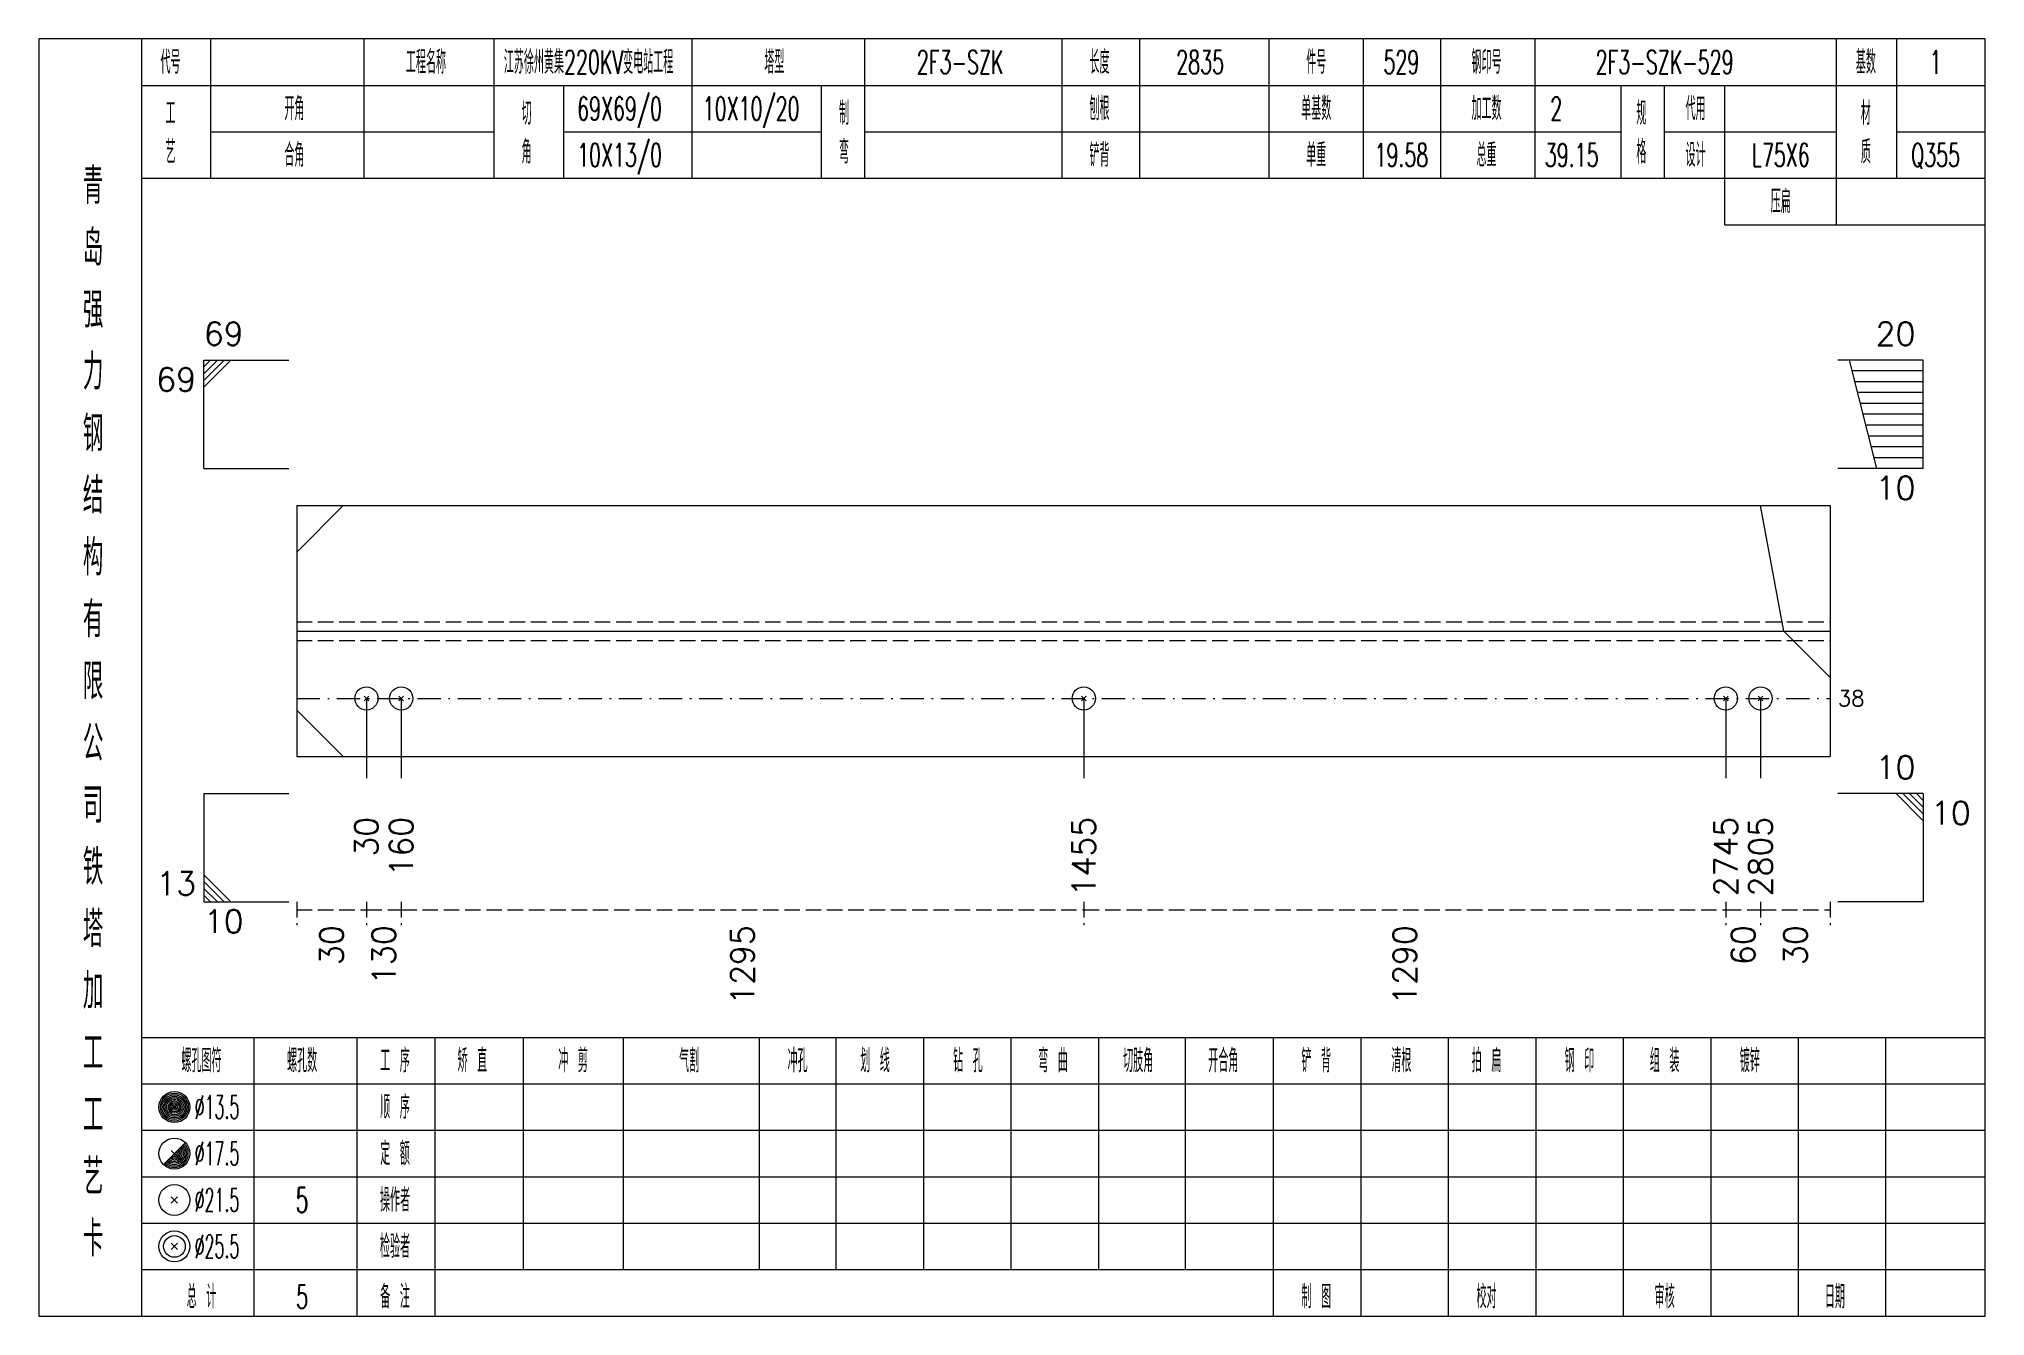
# Model space of a CAD drawing. Extents: x 0 to 4623, y -1159 to 4890.
# Drawn here: x 2802.6 to 3054, y 2250 to 2415 of the extents above; entities that cross this region are included whole.
import ezdxf
from ezdxf.enums import TextEntityAlignment as Align

# ---------------------------------------------------------------- set-up
doc = ezdxf.new("R2010")
doc.units = 0
doc.header["$MEASUREMENT"] = 0
doc.linetypes.add('一点画线', pattern=[5.2, 3, -1, 0.2, -1])
doc.linetypes.add('虚线', pattern=[2.75, 2, -0.75])
doc.layers.get('0').update_dxf_attribs({"linetype": 'CONTINUOUS', "lineweight": 25})
for name, color, linetype, lineweight in [('1', 7, 'CONTINUOUS', 25), ('4', 7, 'CONTINUOUS', 25), ('5', 7, 'CONTINUOUS', 25)]:
    doc.layers.add(name, color=color, linetype=linetype, lineweight=lineweight)
doc.styles.get("Standard").update_dxf_attribs({"font": 'simplex.shx', "width": 0.7, "height": 3, "bigfont": 'gbhzfs.shx'})

msp = doc.modelspace()

# ---------------------------------------------------------------- texts
at = {"color": 7, "linetype": 'Continuous', "lineweight": 13}
msp.add_text('69', height=3, dxfattribs=at).set_placement((2823.9, 2374.5), align=Align.BOTTOM_LEFT)
for s, p in [('20', (3045, 2374.5)), ('10', (3045, 2318.5)), ('13', (2822.9, 2303.5))]:
    msp.add_text(s, height=3, dxfattribs=at).set_placement(p, align=Align.BOTTOM_RIGHT)
for s, p in [('69', (2822.9, 2372.5)), ('10', (3045, 2358.5))]:
    msp.add_text(s, height=3, dxfattribs=at).set_placement(p, align=Align.TOP_RIGHT)
msp.add_text('38', height=2, dxfattribs=at).set_placement((3035, 2329.8), align=Align.MIDDLE_LEFT)
for p in [(3047, 2316.5), (2823.9, 2302.5)]:
    msp.add_text('10', height=3, dxfattribs=at).set_placement(p, align=Align.TOP_LEFT)
at = {"color": 8, "linetype": 'Continuous', "lineweight": 9}
for s, p in [('30', (2840.4, 2300.5)), ('130', (2847.15, 2300.5)), ('1295', (2893.485, 2300.5)), ('1290', (2979.035, 2300.5)), ('60', (3022.75, 2300.5)), ('30', (3029.5, 2300.5))]:
    msp.add_text(s, height=3, rotation=90, dxfattribs=at).set_placement(p, align=Align.MIDDLE_RIGHT)
at = {"layer": '1', "color": 7, "linetype": 'Continuous', "lineweight": 13}
for s, p in [('30', (2844.9, 2314.5)), ('160', (2849.4, 2314.5)), ('1455', (2937.57, 2314.5)), ('2745', (3020.5, 2314.5)), ('2805', (3025, 2314.5))]:
    msp.add_text(s, height=3, rotation=90, dxfattribs=at).set_placement(p, align=Align.MIDDLE_RIGHT)
at = {"layer": '4', "color": 1, "linetype": 'Continuous', "lineweight": 13}
for s, height, width, p in [('代号', 3, 0.6, (2819.6, 2412)), ('工程名称', 3, 0.6, (2852.6, 2412)), ('江苏徐州黄集220KV变电站工程', 3, 0.6, (2873.6, 2412)), ('塔型', 3, 0.6, (2897.6, 2412)), ('2F3-SZK', 3, 0.6, (2921.6, 2412)), ('长度', 3, 0.6, (2939.6, 2412)), ('2835', 3, 0.6, (2952.6, 2412)), ('件号', 3, 0.6, (2967.6, 2412)), ('529', 3, 0.6, (2978.6, 2412)), ('钢印号', 3, 0.6, (2989.6, 2412)), ('2F3-SZK-529', 3, 0.6, (3012.6, 2412)), ('基数', 3, 0.6, (3038.6, 2412)), ('1', 3, 0.6, (3047.6, 2412)), ('工', 3, 0.6, (2819.6, 2405.4)), ('开角', 3, 0.6, (2835.6, 2406)), ('切', 3, 0.6, (2865.6, 2405.4)), ('69X69/0', 3, 0.6, (2877.6, 2406)), ('10X10/20', 3, 0.6, (2894.6, 2406)), ('制', 3, 0.6, (2906.6, 2405.4)), ('刨根', 3, 0.6, (2939.6, 2406)), ('单基数', 3, 0.6, (2967.6, 2406)), ('加工数', 3, 0.6, (2989.6, 2406)), ('2', 3, 0.6, (2998.6, 2406)), ('规', 3, 0.6, (3009.6, 2405.4)), ('代用', 3, 0.6, (3016.6, 2406)), ('材', 3, 0.6, (3038.6, 2405.4)), ('艺', 3, 0.6, (2819.6, 2400.4)), ('合角', 3, 0.6, (2835.6, 2400)), ('角', 3, 0.6, (2865.6, 2400.4)), ('10X13/0', 3, 0.6, (2877.6, 2400)), ('弯', 3, 0.6, (2906.6, 2400.4)), ('铲背', 3, 0.6, (2939.6, 2400)), ('单重', 3, 0.6, (2967.6, 2400)), ('19.58', 3, 0.6, (2978.6, 2400)), ('总重', 3, 0.6, (2989.6, 2400)), ('39.15', 3, 0.6, (3000.6, 2400)), ('格', 3, 0.6, (3009.6, 2400.4)), ('设计', 3, 0.6, (3016.6, 2400)), ('L75X6', 3, 0.6, (3027.6, 2400)), ('质', 3, 0.6, (3038.6, 2400.4)), ('Q355', 3, 0.6, (3047.6, 2400)), ('青', 4.6, 0.8, (2809.6, 2396)), ('压扁', 3, 0.6, (3027.6, 2394)), ('岛', 4.6, 0.8, (2809.6, 2388)), ('强', 4.6, 0.8, (2809.6, 2380)), ('力', 4.6, 0.8, (2809.6, 2372)), ('钢', 4.6, 0.8, (2809.6, 2364)), ('结', 4.6, 0.8, (2809.6, 2356)), ('构', 4.6, 0.8, (2809.6, 2348)), ('有', 4.6, 0.8, (2809.6, 2340)), ('限', 4.6, 0.8, (2809.6, 2332)), ('公', 4.6, 0.8, (2809.6, 2324)), ('司', 4.6, 0.8, (2809.6, 2316)), ('铁', 4.6, 0.8, (2809.6, 2308)), ('塔', 4.6, 0.8, (2809.6, 2300)), ('加', 4.6, 0.8, (2809.6, 2292)), ('工', 4.6, 0.8, (2809.6, 2284)), ('螺孔图符', 3, 0.6, (2823.6, 2283)), ('螺孔数', 3, 0.6, (2836.6, 2283)), ('工 序', 3, 0.6, (2848.6, 2283)), ('矫 直', 3, 0.6, (2858.6, 2283)), ('冲 剪', 3, 0.6, (2871.6, 2283)), ('气割', 3, 0.6, (2886.6, 2283)), ('冲孔', 3, 0.6, (2900.6, 2283)), ('划 线', 3, 0.6, (2910.6, 2283)), ('钻 孔', 3, 0.6, (2922.6, 2283)), ('弯 曲', 3, 0.6, (2933.6, 2283)), ('切肢角', 3, 0.6, (2944.6, 2283)), ('开合角', 3, 0.6, (2955.6, 2283)), ('铲 背', 3, 0.6, (2967.6, 2283)), ('清根', 3, 0.6, (2978.6, 2283)), ('拍 扁', 3, 0.6, (2989.6, 2283)), ('钢 印', 3, 0.6, (3001.6, 2283)), ('组 装', 3, 0.6, (3012.6, 2283)), ('镀锌', 3, 0.6, (3023.6, 2283)), ('工', 4.6, 0.8, (2809.6, 2276)), ('%%C13.5', 3, 0.5, (2825.6, 2277)), ('顺 序', 3, 0.6, (2848.6, 2277)), ('定 额', 3, 0.6, (2848.6, 2271)), ('艺', 4.6, 0.8, (2809.6, 2268)), ('%%C17.5', 3, 0.5, (2825.6, 2271)), ('%%C21.5', 3, 0.5, (2825.6, 2265)), ('5', 3.2, 0.6, (2836.6, 2265)), ('操作者', 3, 0.6, (2848.6, 2265)), ('卡', 4.6, 0.8, (2809.6, 2260)), ('%%C25.5', 3, 0.5, (2825.6, 2259)), ('检验者', 3, 0.6, (2848.6, 2259)), ('总 计', 3, 0.6, (2823.6, 2252.5)), ('5', 3, 0.6, (2836.6, 2252.5)), ('备 注', 3, 0.6, (2848.6, 2252.5)), ('制 图', 3, 0.6, (2967.6, 2252.5)), ('校对', 3, 0.6, (2989.6, 2252.5)), ('审核', 3, 0.6, (3012.6, 2252.5)), ('日期', 3, 0.6, (3034.6, 2252.5))]:
    msp.add_text(s, height=height, dxfattribs=dict(at, width=width)).set_placement(p, align=Align.MIDDLE_CENTER)

# ---------------------------------------------------------------- blocks, each defined once
blk = doc.blocks.new('孔21.5')
at = {"layer": '5', "color": 7, "linetype": 'Continuous', "lineweight": 13}
for p, q in [((-0.2, -0.2), (0.2, 0.2)), ((-0.2, 0.2), (0.2, -0.2))]:
    blk.add_line(p, q, dxfattribs=at)
blk.add_circle((0, 0), 1, dxfattribs=at)

# ---------------------------------------------------------------- linework, layer by layer
at = {"color": 7, "linetype": 'Continuous', "lineweight": 13}
for p, q in [((2823.9, 2373.5), (2834.9, 2373.5)), ((2823.9, 2359.5), (2823.9, 2373.5)), ((2824.775, 2373.5), (2823.9, 2372.625)), ((2825.65, 2373.5), (2823.9, 2371.75)), ((2826.525, 2373.5), (2823.9, 2370.875)), ((2827.4, 2373.5), (2823.9, 2370)), ((3046, 2373.5), (3035, 2373.5)), ((3040, 2359.5), (3036.5, 2373.5)), ((3046, 2359.5), (3046, 2373.5)), ((3046, 2372.1), (3036.85, 2372.1)), ((3046, 2370.7), (3037.2, 2370.7)), ((3046, 2369.3), (3037.55, 2369.3)), ((3046, 2367.9), (3037.9, 2367.9)), ((3046, 2366.5), (3038.25, 2366.5)), ((3046, 2365.1), (3038.6, 2365.1)), ((3046, 2363.7), (3038.95, 2363.7)), ((3046, 2362.3), (3039.3, 2362.3)), ((3046, 2360.9), (3039.65, 2360.9)), ((2823.9, 2359.5), (2834.9, 2359.5)), ((3046, 2359.5), (3035, 2359.5)), ((2835.9, 2348.7), (2841.9, 2354.7)), ((3028, 2338.5), (3025, 2354.7)), ((3034, 2332.5), (3028, 2338.5)), ((2835.9, 2328.3), (2841.9, 2322.3)), ((2844.9, 2329.8), (2844.9, 2319.5)), ((2849.4, 2329.8), (2849.4, 2319.5)), ((2937.57, 2329.8), (2937.57, 2319.5)), ((3020.5, 2329.8), (3020.5, 2319.5)), ((3025, 2329.8), (3025, 2319.5)), ((2823.9, 2317.5), (2834.9, 2317.5)), ((2823.9, 2317.5), (2823.9, 2303.5)), ((3046, 2317.5), (3035, 2317.5)), ((3042.5, 2317.5), (3046, 2314)), ((3043.375, 2317.5), (3046, 2314.875)), ((3044.25, 2317.5), (3046, 2315.75)), ((3045.125, 2317.5), (3046, 2316.625)), ((3046, 2317.5), (3046, 2303.5)), ((2827.4, 2303.5), (2823.9, 2307)), ((2826.525, 2303.5), (2823.9, 2306.125)), ((2825.65, 2303.5), (2823.9, 2305.25)), ((2824.775, 2303.5), (2823.9, 2304.375)), ((2823.9, 2303.5), (2834.9, 2303.5)), ((3046, 2303.5), (3035, 2303.5))]:
    msp.add_line(p, q, dxfattribs=at)
at = {"color": 7, "linetype": 'Continuous', "lineweight": 18}
for p, q in [((2835.9, 2354.7), (2835.9, 2322.3)), ((2835.9, 2354.7), (3034, 2354.7)), ((3034, 2354.7), (3034, 2322.3)), ((2835.9, 2338.5), (3034, 2338.5))]:
    msp.add_line(p, q, dxfattribs=at)
at = {"color": 1, "linetype": '虚线', "lineweight": 18}
for p, q in [((2835.9, 2339.7), (3034, 2339.7)), ((2835.9, 2337.3), (3034, 2337.3))]:
    msp.add_line(p, q, dxfattribs=at)
at = {"color": 3, "linetype": '一点画线', "lineweight": 13}
msp.add_line((2835.9, 2329.8), (3034, 2329.8), dxfattribs=at)
at = {"color": 8, "linetype": '虚线', "lineweight": 9}
for p, q in [((2835.9, 2303.5), (2835.9, 2300.5)), ((2844.9, 2303.5), (2844.9, 2300.5)), ((2844.9, 2303.5), (2844.9, 2300.5)), ((2849.4, 2303.5), (2849.4, 2300.5)), ((2849.4, 2303.5), (2849.4, 2300.5)), ((2937.57, 2303.5), (2937.57, 2300.5)), ((2937.57, 2303.5), (2937.57, 2300.5)), ((3020.5, 2303.5), (3020.5, 2300.5)), ((3020.5, 2303.5), (3020.5, 2300.5)), ((3025, 2303.5), (3025, 2300.5)), ((3025, 2303.5), (3025, 2300.5)), ((3034, 2303.5), (3034, 2300.5)), ((2835.9, 2302.5), (2844.9, 2302.5)), ((2844.9, 2302.5), (2849.4, 2302.5)), ((2849.4, 2302.5), (2937.57, 2302.5)), ((2937.57, 2302.5), (3020.5, 2302.5)), ((3020.5, 2302.5), (3025, 2302.5)), ((3025, 2302.5), (3034, 2302.5))]:
    msp.add_line(p, q, dxfattribs=at)
at = {"layer": '1', "color": 7, "linetype": 'Continuous', "lineweight": 18}
msp.add_line((2835.9, 2322.3), (3034, 2322.3), dxfattribs=at)
at = {"layer": '4', "color": 1, "linetype": 'Continuous', "lineweight": 18}
for p, q in [((2815.9, 2250), (2815.9, 2415)), ((2824.8, 2397), (2824.8, 2415)), ((2844.6, 2397), (2844.6, 2415)), ((2861.4, 2397), (2861.4, 2415)), ((2887, 2397), (2887, 2415)), ((2909.3, 2397), (2909.3, 2415)), ((2934.8, 2397), (2934.8, 2415)), ((2944.8, 2397), (2944.8, 2415)), ((2961.5, 2397), (2961.5, 2415)), ((2973.7, 2397), (2973.7, 2415)), ((2983.7, 2397), (2983.7, 2415)), ((2995.9, 2397), (2995.9, 2415)), ((3034.8, 2391), (3034.8, 2415)), ((3042.6, 2397), (3042.6, 2415)), ((2815.9, 2409), (3054, 2409)), ((2870.4, 2397), (2870.4, 2409)), ((2903.7, 2397), (2903.7, 2409)), ((3007, 2397), (3007, 2409)), ((3012.6, 2397), (3012.6, 2409)), ((3020.4, 2391), (3020.4, 2409)), ((2824.8, 2403), (2861.4, 2403)), ((2870.4, 2403), (2903.7, 2403)), ((2909.3, 2403), (3007, 2403)), ((3012.6, 2403), (3034.8, 2403)), ((3042.6, 2403), (3054, 2403)), ((2815.9, 2397), (3054, 2397)), ((3020.4, 2391), (3054, 2391)), ((2815.9, 2286), (3054, 2286)), ((2830.4, 2250), (2830.4, 2286)), ((2843.7, 2250), (2843.7, 2286)), ((2853.8, 2250), (2853.8, 2286)), ((2865.2, 2256), (2865.2, 2286)), ((2878.1, 2256), (2878.1, 2286)), ((2895.7, 2256), (2895.7, 2286)), ((2905.6, 2256), (2905.6, 2286)), ((2916.9, 2256), (2916.9, 2286)), ((2928.2, 2256), (2928.2, 2286)), ((2939.5, 2256), (2939.5, 2286)), ((2950.7, 2256), (2950.7, 2286)), ((2962.1, 2256), (2962.1, 2286)), ((2973.4, 2256), (2973.4, 2286)), ((2984.7, 2256), (2984.7, 2286)), ((2996, 2256), (2996, 2286)), ((3007.3, 2256), (3007.3, 2286)), ((3018.6, 2256), (3018.6, 2286)), ((3029.9, 2256), (3029.9, 2286)), ((3041.2, 2256), (3041.2, 2286)), ((2815.9, 2280), (3054, 2280)), ((2815.9, 2274), (3054, 2274)), ((2815.9, 2268), (3054, 2268)), ((2815.9, 2262), (3054, 2262)), ((2815.9, 2256), (3054, 2256)), ((2962.1, 2250), (2962.1, 2256)), ((2973.4, 2250), (2973.4, 2256)), ((2984.7, 2250), (2984.7, 2256)), ((2996, 2250), (2996, 2256)), ((3007.3, 2250), (3007.3, 2256)), ((3018.6, 2250), (3018.6, 2256)), ((3029.9, 2250), (3029.9, 2256)), ((3041.2, 2250), (3041.2, 2256))]:
    msp.add_line(p, q, dxfattribs=at)
at = {"layer": '4', "color": 7, "linetype": 'Continuous', "lineweight": 13}
for p, q in [((2819.9, 2276.8), (2820.3, 2277.2)), ((2820.3, 2276.8), (2819.9, 2277.2)), ((2818.686, 2269.586), (2821.514, 2272.414)), ((2819.7, 2271.4), (2820.5, 2270.6)), ((2819.7, 2264.6), (2820.5, 2265.4)), ((2819.7, 2265.4), (2820.5, 2264.6)), ((2819.7, 2258.6), (2820.5, 2259.4)), ((2819.7, 2259.4), (2820.5, 2258.6))]:
    msp.add_line(p, q, dxfattribs=at)
at = {"layer": '4', "color": 1, "linetype": 'Continuous', "lineweight": 18}
msp.add_lwpolyline([(2802.6, 2415), (2802.6, 2250), (3054, 2250), (3054, 2415)], close=True, dxfattribs=at)
at = {"layer": '4', "color": 7, "linetype": 'Continuous', "lineweight": 13}
for centre, radius in [((2820.1, 2277), 2), ((2820.1, 2277), 1.8), ((2820.1, 2277), 1.6), ((2820.1, 2277), 1.4), ((2820.1, 2277), 1.2), ((2820.1, 2277), 1), ((2820.1, 2277), 0.8), ((2820.1, 2277), 0.6), ((2820.1, 2277), 0.4), ((2820.1, 2277), 0.2), ((2820.1, 2271), 2), ((2820.1, 2265), 2), ((2820.1, 2259), 2), ((2820.1, 2259), 1.4)]:
    msp.add_circle(centre, radius, dxfattribs=at)
for radius in [1.8, 1.6, 1.4, 1.2, 1, 0.8, 0.6, 0.4, 0.2]:
    msp.add_arc((2820.1, 2271), radius, 225, 45, dxfattribs=at)

# ---------------------------------------------------------------- block references
at = {"layer": '1', "color": 7, "linetype": 'Continuous', "lineweight": 13, "xscale": 1.5, "yscale": 1.5, "zscale": 1.5}
for p in [(2844.9, 2329.8), (2849.4, 2329.8), (2937.57, 2329.8), (3020.5, 2329.8), (3025, 2329.8)]:
    msp.add_blockref('孔21.5', p, dxfattribs=at)

msp.set_redraw_order([(e.dxf.handle, doc.entitydb.next_handle()) for e in msp.query("TEXT MTEXT ATTDEF DIMENSION ARC_DIMENSION")])  # texts and dimensions are drawn at this point

doc.saveas('drawing.dxf')
